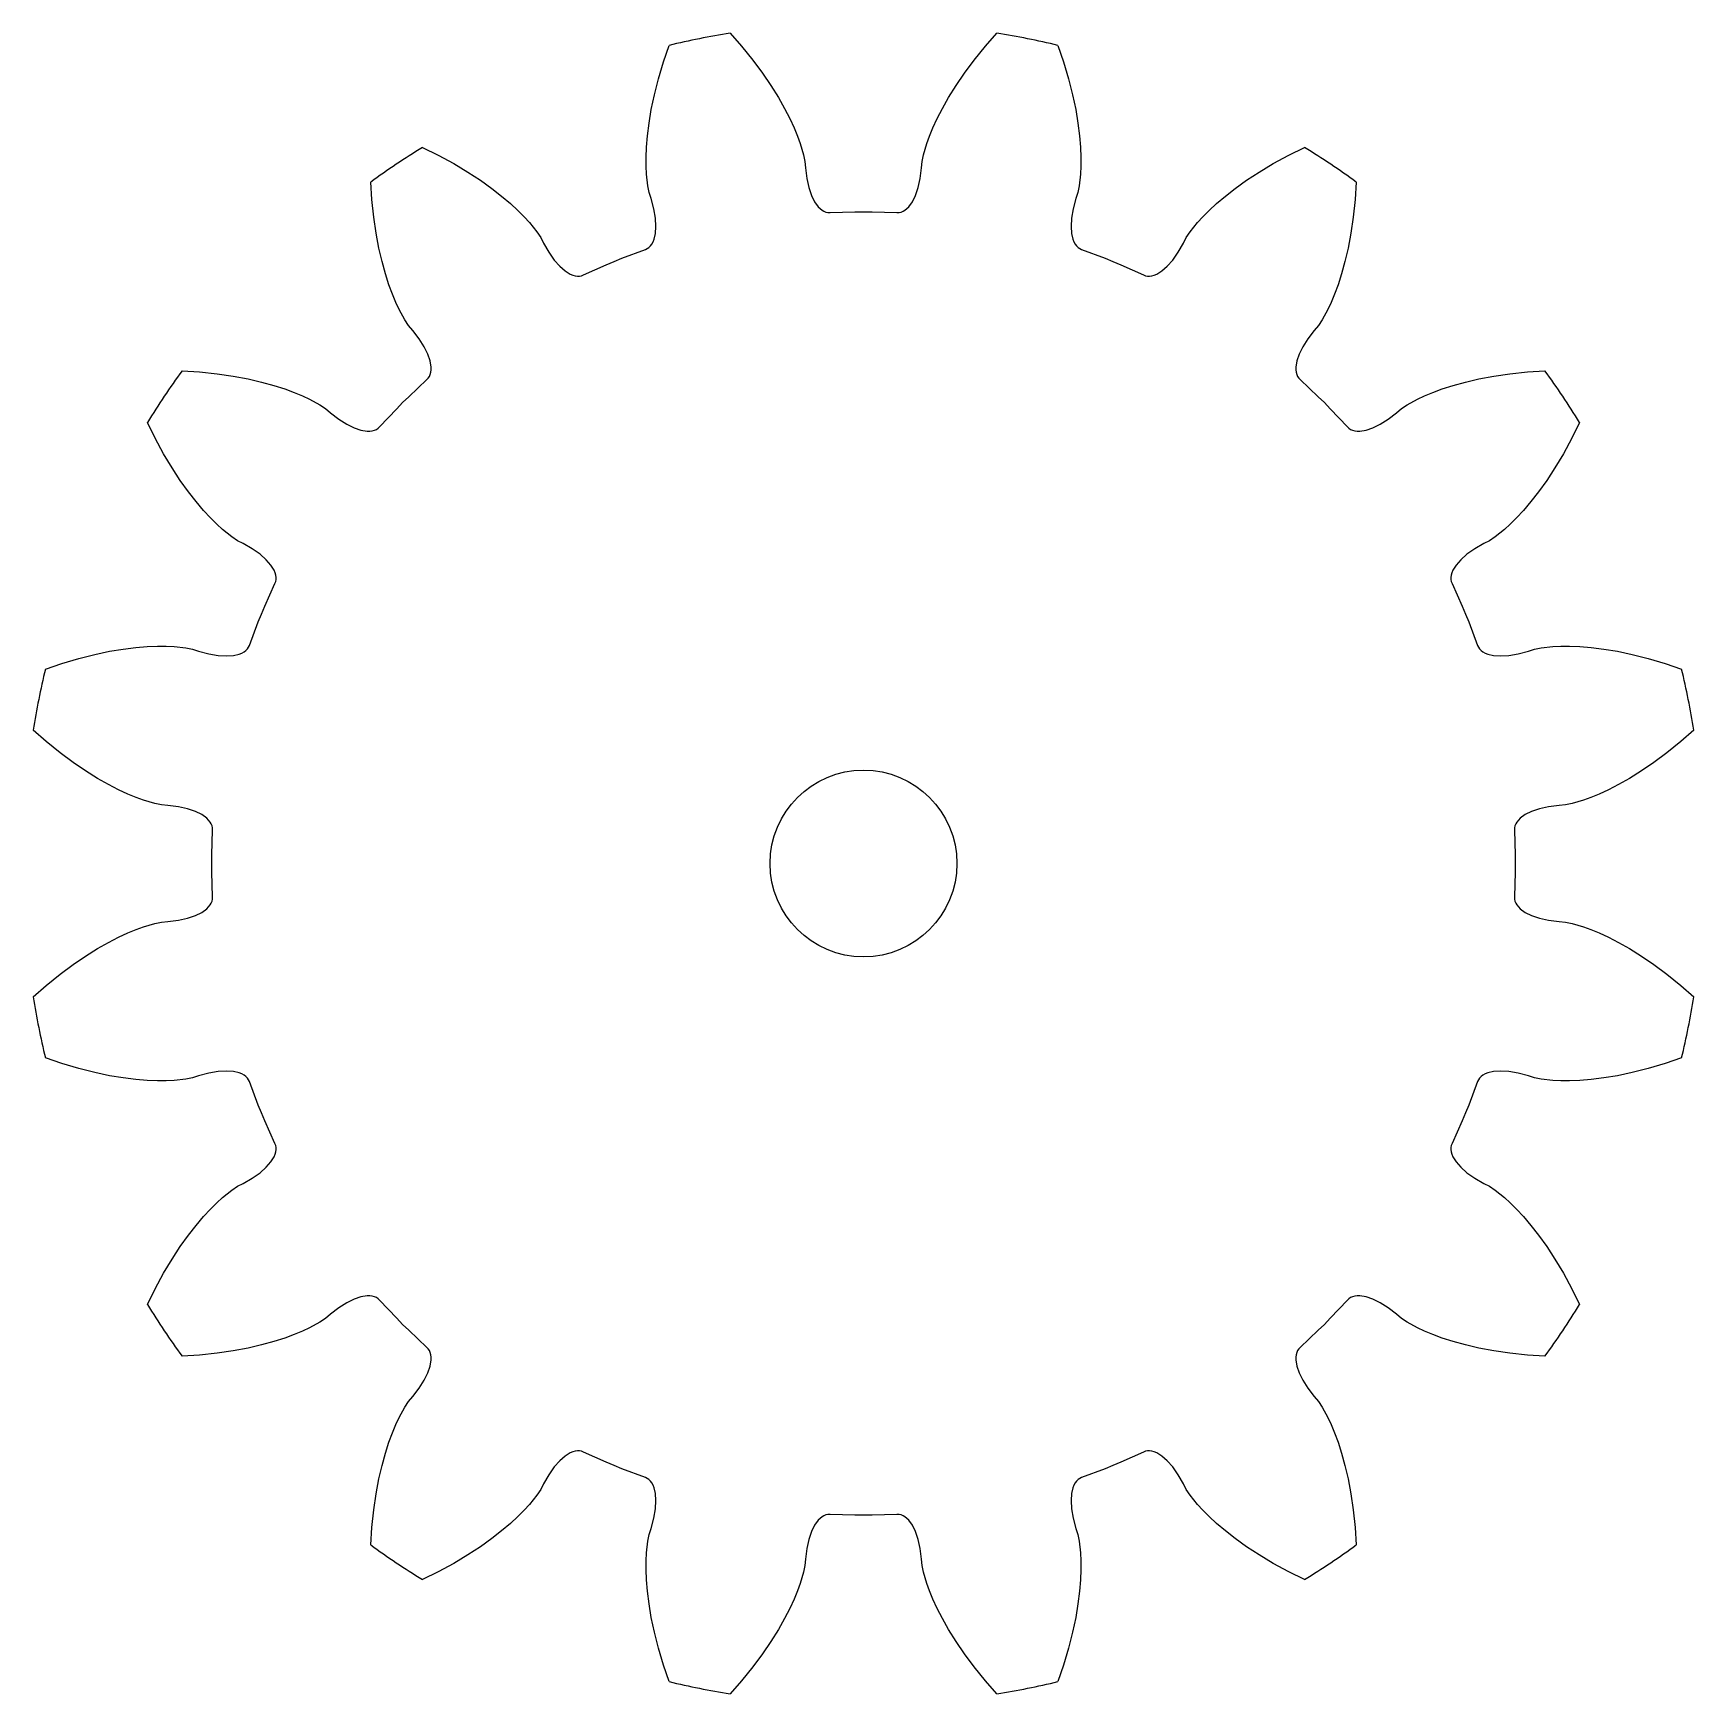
# Model space of a CAD drawing. Extents: x 14.2 to 49.8, y -17.8 to 17.8.
import ezdxf

# ---------------------------------------------------------------- set-up
doc = ezdxf.new("R2010")
doc.units = 0

msp = doc.modelspace()

# ---------------------------------------------------------------- linework, layer by layer
msp.add_circle((32, 0), 2)
msp.add_circle((32, 0), 2)
at = {"layer": 'layer0'}
for p, q in [((27.717, 17.158), (27.838, 17.512)), ((29.143, 17.772), (29.391, 17.491)), ((29.391, 17.491), (29.629, 17.198)), ((34.371, 17.198), (34.609, 17.491)), ((34.609, 17.491), (34.857, 17.772)), ((36.162, 17.512), (36.283, 17.158)), ((27.609, 16.796), (27.717, 17.158)), ((29.629, 17.198), (29.839, 16.916)), ((34.161, 16.916), (34.371, 17.198)), ((36.283, 17.158), (36.391, 16.796)), ((27.523, 16.456), (27.609, 16.796)), ((29.839, 16.916), (30.02, 16.65)), ((33.98, 16.65), (34.161, 16.916)), ((36.391, 16.796), (36.477, 16.456)), ((27.458, 16.14), (27.523, 16.456)), ((30.02, 16.65), (30.178, 16.396)), ((30.178, 16.396), (30.311, 16.16)), ((33.689, 16.16), (33.822, 16.396)), ((33.822, 16.396), (33.98, 16.65)), ((36.477, 16.456), (36.542, 16.14)), ((27.409, 15.846), (27.458, 16.14)), ((30.311, 16.16), (30.422, 15.943)), ((33.578, 15.943), (33.689, 16.16)), ((36.542, 16.14), (36.591, 15.846)), ((27.376, 15.576), (27.409, 15.846)), ((30.422, 15.943), (30.513, 15.744)), ((30.513, 15.744), (30.586, 15.567)), ((33.414, 15.567), (33.487, 15.744)), ((33.487, 15.744), (33.578, 15.943)), ((36.591, 15.846), (36.624, 15.576)), ((22.56, 15.326), (22.896, 15.161)), ((27.348, 15.115), (27.357, 15.333)), ((27.357, 15.333), (27.376, 15.576)), ((30.586, 15.567), (30.643, 15.41)), ((30.643, 15.41), (30.714, 15.168)), ((33.286, 15.168), (33.357, 15.41)), ((33.357, 15.41), (33.414, 15.567)), ((36.624, 15.576), (36.643, 15.333)), ((36.643, 15.333), (36.652, 15.115)), ((41.104, 15.161), (41.44, 15.326)), ((22.896, 15.161), (23.228, 14.981)), ((23.228, 14.981), (23.529, 14.801)), ((27.349, 14.923), (27.348, 15.115)), ((30.714, 15.168), (30.744, 15.025)), ((30.744, 15.025), (30.756, 14.888)), ((33.244, 14.888), (33.256, 15.025)), ((33.256, 15.025), (33.286, 15.168)), ((36.652, 15.115), (36.651, 14.923)), ((40.471, 14.801), (40.772, 14.981)), ((40.772, 14.981), (41.104, 15.161)), ((21.477, 14.212), (21.453, 14.587)), ((23.529, 14.801), (23.799, 14.625)), ((23.799, 14.625), (24.042, 14.451)), ((27.357, 14.756), (27.349, 14.923)), ((27.384, 14.505), (27.357, 14.756)), ((30.756, 14.888), (30.784, 14.663)), ((30.784, 14.663), (30.828, 14.467)), ((33.172, 14.467), (33.216, 14.663)), ((33.216, 14.663), (33.244, 14.888)), ((36.643, 14.756), (36.616, 14.505)), ((36.651, 14.923), (36.643, 14.756)), ((39.958, 14.451), (40.201, 14.625)), ((40.201, 14.625), (40.471, 14.801)), ((42.547, 14.587), (42.523, 14.212)), ((24.042, 14.451), (24.255, 14.284)), ((24.255, 14.284), (24.441, 14.126)), ((27.411, 14.362), (27.384, 14.505)), ((27.452, 14.231), (27.411, 14.362)), ((27.512, 14.012), (27.452, 14.231)), ((30.828, 14.467), (30.885, 14.3)), ((30.885, 14.3), (30.953, 14.164)), ((33.047, 14.164), (33.115, 14.3)), ((33.115, 14.3), (33.172, 14.467)), ((36.548, 14.231), (36.488, 14.012)), ((36.589, 14.362), (36.548, 14.231)), ((36.616, 14.505), (36.589, 14.362)), ((39.559, 14.126), (39.745, 14.284)), ((39.745, 14.284), (39.958, 14.451)), ((21.516, 13.837), (21.477, 14.212)), ((24.441, 14.126), (24.601, 13.977)), ((24.601, 13.977), (24.736, 13.841)), ((27.546, 13.814), (27.512, 14.012)), ((30.953, 14.164), (31.03, 14.059)), ((31.03, 14.059), (31.07, 14.018)), ((31.07, 14.018), (31.112, 13.985)), ((31.112, 13.985), (31.154, 13.96)), ((31.154, 13.96), (31.197, 13.942)), ((31.197, 13.942), (31.24, 13.933)), ((31.24, 13.933), (31.283, 13.932)), ((31.283, 13.932), (31.818, 13.949)), ((31.818, 13.949), (32, 13.95)), ((32, 13.95), (32.182, 13.949)), ((32.182, 13.949), (32.717, 13.932)), ((32.717, 13.932), (32.76, 13.933)), ((32.76, 13.933), (32.803, 13.942)), ((32.803, 13.942), (32.846, 13.96)), ((32.846, 13.96), (32.888, 13.985)), ((32.888, 13.985), (32.93, 14.018)), ((32.93, 14.018), (32.97, 14.059)), ((32.97, 14.059), (33.047, 14.164)), ((36.488, 14.012), (36.454, 13.814)), ((39.264, 13.841), (39.399, 13.977)), ((39.399, 13.977), (39.559, 14.126)), ((42.523, 14.212), (42.484, 13.837)), ((21.567, 13.49), (21.516, 13.837)), ((24.736, 13.841), (24.849, 13.718)), ((24.849, 13.718), (25.008, 13.521)), ((25.008, 13.521), (25.09, 13.401)), ((27.557, 13.638), (27.546, 13.814)), ((27.547, 13.487), (27.557, 13.638)), ((36.454, 13.814), (36.443, 13.638)), ((36.443, 13.638), (36.453, 13.487)), ((38.91, 13.401), (38.992, 13.521)), ((38.992, 13.521), (39.151, 13.718)), ((39.151, 13.718), (39.264, 13.841)), ((42.484, 13.837), (42.433, 13.49)), ((21.627, 13.173), (21.567, 13.49)), ((21.695, 12.883), (21.627, 13.173)), ((25.09, 13.401), (25.153, 13.279)), ((25.153, 13.279), (25.265, 13.082)), ((27.331, 13.145), (27.37, 13.163)), ((27.37, 13.163), (27.407, 13.188)), ((27.407, 13.188), (27.44, 13.221)), ((27.44, 13.221), (27.469, 13.26)), ((27.469, 13.26), (27.495, 13.307)), ((27.495, 13.307), (27.517, 13.36)), ((27.517, 13.36), (27.547, 13.487)), ((36.453, 13.487), (36.483, 13.36)), ((36.483, 13.36), (36.505, 13.307)), ((36.505, 13.307), (36.531, 13.26)), ((36.531, 13.26), (36.56, 13.221)), ((36.56, 13.221), (36.593, 13.188)), ((36.593, 13.188), (36.63, 13.163)), ((36.63, 13.163), (36.669, 13.145)), ((38.735, 13.082), (38.847, 13.279)), ((38.847, 13.279), (38.91, 13.401)), ((42.373, 13.173), (42.305, 12.883)), ((42.433, 13.49), (42.373, 13.173)), ((21.767, 12.621), (21.695, 12.883)), ((25.265, 13.082), (25.381, 12.917)), ((25.381, 12.917), (25.498, 12.785)), ((26.006, 12.597), (26.494, 12.817)), ((26.494, 12.817), (26.662, 12.888)), ((26.662, 12.888), (26.83, 12.957)), ((26.83, 12.957), (27.331, 13.145)), ((36.669, 13.145), (37.17, 12.957)), ((37.17, 12.957), (37.338, 12.888)), ((37.338, 12.888), (37.506, 12.817)), ((37.506, 12.817), (37.994, 12.597)), ((38.502, 12.785), (38.619, 12.917)), ((38.619, 12.917), (38.735, 13.082)), ((42.305, 12.883), (42.233, 12.621)), ((21.842, 12.389), (21.767, 12.621)), ((25.498, 12.785), (25.613, 12.685)), ((25.613, 12.685), (25.723, 12.617)), ((25.723, 12.617), (25.776, 12.595)), ((25.776, 12.595), (25.827, 12.58)), ((25.827, 12.58), (25.876, 12.573)), ((25.876, 12.573), (25.922, 12.574)), ((25.922, 12.574), (25.966, 12.582)), ((25.966, 12.582), (26.006, 12.597)), ((37.994, 12.597), (38.034, 12.582)), ((38.034, 12.582), (38.078, 12.574)), ((38.078, 12.574), (38.124, 12.573)), ((38.124, 12.573), (38.173, 12.58)), ((38.173, 12.58), (38.224, 12.595)), ((38.224, 12.595), (38.277, 12.617)), ((38.277, 12.617), (38.387, 12.685)), ((38.387, 12.685), (38.502, 12.785)), ((42.233, 12.621), (42.158, 12.389)), ((21.918, 12.184), (21.842, 12.389)), ((21.992, 12.008), (21.918, 12.184)), ((42.082, 12.184), (42.008, 12.008)), ((42.158, 12.389), (42.082, 12.184)), ((22.063, 11.856), (21.992, 12.008)), ((22.184, 11.634), (22.063, 11.856)), ((41.937, 11.856), (41.816, 11.634)), ((42.008, 12.008), (41.937, 11.856)), ((22.264, 11.513), (22.184, 11.634)), ((22.352, 11.407), (22.264, 11.513)), ((22.491, 11.228), (22.352, 11.407)), ((41.648, 11.407), (41.509, 11.228)), ((41.736, 11.513), (41.648, 11.407)), ((41.816, 11.634), (41.736, 11.513)), ((22.599, 11.058), (22.491, 11.228)), ((22.676, 10.9), (22.599, 11.058)), ((41.401, 11.058), (41.324, 10.9)), ((41.509, 11.228), (41.401, 11.058)), ((22.725, 10.756), (22.676, 10.9)), ((22.745, 10.627), (22.725, 10.756)), ((41.275, 10.756), (41.255, 10.627)), ((41.324, 10.9), (41.275, 10.756)), ((17.413, 10.547), (17.788, 10.523)), ((17.788, 10.523), (18.163, 10.484)), ((18.163, 10.484), (18.51, 10.433)), ((18.51, 10.433), (18.827, 10.373)), ((18.827, 10.373), (19.117, 10.305)), ((22.266, 9.992), (22.656, 10.358)), ((22.656, 10.358), (22.685, 10.39)), ((22.685, 10.39), (22.709, 10.427)), ((22.709, 10.427), (22.727, 10.469)), ((22.727, 10.469), (22.739, 10.517)), ((22.739, 10.517), (22.745, 10.57)), ((22.745, 10.57), (22.745, 10.627)), ((41.255, 10.627), (41.255, 10.57)), ((41.255, 10.57), (41.261, 10.517)), ((41.261, 10.517), (41.273, 10.469)), ((41.273, 10.469), (41.291, 10.427)), ((41.291, 10.427), (41.315, 10.39)), ((41.315, 10.39), (41.344, 10.358)), ((41.344, 10.358), (41.734, 9.992)), ((44.883, 10.305), (45.173, 10.373)), ((45.173, 10.373), (45.49, 10.433)), ((45.49, 10.433), (45.837, 10.484)), ((45.837, 10.484), (46.212, 10.523)), ((46.212, 10.523), (46.587, 10.547)), ((19.117, 10.305), (19.379, 10.233)), ((19.379, 10.233), (19.611, 10.158)), ((19.611, 10.158), (19.816, 10.082)), ((19.816, 10.082), (19.992, 10.008)), ((19.992, 10.008), (20.144, 9.937)), ((22.136, 9.864), (22.266, 9.992)), ((41.734, 9.992), (41.864, 9.864)), ((43.856, 9.937), (44.008, 10.008)), ((44.008, 10.008), (44.184, 10.082)), ((44.184, 10.082), (44.389, 10.158)), ((44.389, 10.158), (44.621, 10.233)), ((44.621, 10.233), (44.883, 10.305)), ((20.144, 9.937), (20.366, 9.816)), ((20.366, 9.816), (20.487, 9.736)), ((20.487, 9.736), (20.593, 9.648)), ((20.593, 9.648), (20.772, 9.509)), ((21.642, 9.344), (22.008, 9.734)), ((22.008, 9.734), (22.136, 9.864)), ((41.864, 9.864), (41.992, 9.734)), ((41.992, 9.734), (42.358, 9.344)), ((43.228, 9.509), (43.407, 9.648)), ((43.407, 9.648), (43.513, 9.736)), ((43.513, 9.736), (43.634, 9.816)), ((43.634, 9.816), (43.856, 9.937)), ((16.839, 9.104), (16.674, 9.44)), ((20.772, 9.509), (20.942, 9.401)), ((20.942, 9.401), (21.1, 9.324)), ((21.1, 9.324), (21.244, 9.275)), ((21.244, 9.275), (21.373, 9.255)), ((21.373, 9.255), (21.43, 9.255)), ((21.43, 9.255), (21.483, 9.261)), ((21.483, 9.261), (21.531, 9.273)), ((21.531, 9.273), (21.573, 9.291)), ((21.573, 9.291), (21.61, 9.315)), ((21.61, 9.315), (21.642, 9.344)), ((42.358, 9.344), (42.39, 9.315)), ((42.39, 9.315), (42.427, 9.291)), ((42.427, 9.291), (42.469, 9.273)), ((42.469, 9.273), (42.517, 9.261)), ((42.517, 9.261), (42.57, 9.255)), ((42.57, 9.255), (42.627, 9.255)), ((42.627, 9.255), (42.756, 9.275)), ((42.756, 9.275), (42.9, 9.324)), ((42.9, 9.324), (43.058, 9.401)), ((43.058, 9.401), (43.228, 9.509)), ((47.326, 9.44), (47.161, 9.104)), ((17.019, 8.772), (16.839, 9.104)), ((47.161, 9.104), (46.981, 8.772)), ((17.199, 8.471), (17.019, 8.772)), ((46.981, 8.772), (46.801, 8.471)), ((17.375, 8.201), (17.199, 8.471)), ((17.549, 7.958), (17.375, 8.201)), ((46.625, 8.201), (46.451, 7.958)), ((46.801, 8.471), (46.625, 8.201)), ((17.716, 7.745), (17.549, 7.958)), ((46.451, 7.958), (46.284, 7.745)), ((17.874, 7.559), (17.716, 7.745)), ((18.023, 7.399), (17.874, 7.559)), ((46.126, 7.559), (45.977, 7.399)), ((46.284, 7.745), (46.126, 7.559)), ((18.159, 7.264), (18.023, 7.399)), ((18.282, 7.151), (18.159, 7.264)), ((18.479, 6.992), (18.282, 7.151)), ((45.718, 7.151), (45.521, 6.992)), ((45.841, 7.264), (45.718, 7.151)), ((45.977, 7.399), (45.841, 7.264)), ((18.599, 6.91), (18.479, 6.992)), ((18.721, 6.847), (18.599, 6.91)), ((18.918, 6.735), (18.721, 6.847)), ((45.279, 6.847), (45.082, 6.735)), ((45.401, 6.91), (45.279, 6.847)), ((45.521, 6.992), (45.401, 6.91)), ((19.083, 6.619), (18.918, 6.735)), ((19.215, 6.502), (19.083, 6.619)), ((19.315, 6.387), (19.215, 6.502)), ((44.785, 6.502), (44.685, 6.387)), ((44.917, 6.619), (44.785, 6.502)), ((45.082, 6.735), (44.917, 6.619)), ((19.383, 6.277), (19.315, 6.387)), ((19.405, 6.224), (19.383, 6.277)), ((19.42, 6.173), (19.405, 6.224)), ((19.418, 6.034), (19.426, 6.078)), ((19.427, 6.124), (19.42, 6.173)), ((19.426, 6.078), (19.427, 6.124)), ((44.58, 6.173), (44.573, 6.124)), ((44.573, 6.124), (44.574, 6.078)), ((44.574, 6.078), (44.582, 6.034)), ((44.595, 6.224), (44.58, 6.173)), ((44.617, 6.277), (44.595, 6.224)), ((44.685, 6.387), (44.617, 6.277)), ((19.183, 5.506), (19.403, 5.994)), ((19.403, 5.994), (19.418, 6.034)), ((44.582, 6.034), (44.597, 5.994)), ((44.597, 5.994), (44.817, 5.506)), ((19.043, 5.17), (19.112, 5.338)), ((19.112, 5.338), (19.183, 5.506)), ((44.817, 5.506), (44.888, 5.338)), ((44.888, 5.338), (44.957, 5.17)), ((18.855, 4.669), (19.043, 5.17)), ((44.957, 5.17), (45.145, 4.669)), ((16.154, 4.591), (16.424, 4.624)), ((16.424, 4.624), (16.667, 4.643)), ((16.667, 4.643), (16.885, 4.652)), ((16.885, 4.652), (17.077, 4.651)), ((17.077, 4.651), (17.244, 4.643)), ((17.244, 4.643), (17.495, 4.616)), ((18.812, 4.593), (18.837, 4.63)), ((18.837, 4.63), (18.855, 4.669)), ((45.145, 4.669), (45.163, 4.63)), ((45.163, 4.63), (45.188, 4.593)), ((46.505, 4.616), (46.756, 4.643)), ((46.756, 4.643), (46.923, 4.651)), ((46.923, 4.651), (47.115, 4.652)), ((47.115, 4.652), (47.333, 4.643)), ((47.333, 4.643), (47.576, 4.624)), ((47.576, 4.624), (47.846, 4.591)), ((14.488, 4.162), (14.842, 4.283)), ((14.842, 4.283), (15.204, 4.391)), ((15.204, 4.391), (15.544, 4.477)), ((15.544, 4.477), (15.86, 4.542)), ((15.86, 4.542), (16.154, 4.591)), ((17.495, 4.616), (17.638, 4.589)), ((17.638, 4.589), (17.769, 4.548)), ((17.769, 4.548), (17.988, 4.488)), ((17.988, 4.488), (18.186, 4.454)), ((18.186, 4.454), (18.362, 4.443)), ((18.362, 4.443), (18.513, 4.453)), ((18.513, 4.453), (18.64, 4.483)), ((18.64, 4.483), (18.693, 4.505)), ((18.693, 4.505), (18.74, 4.531)), ((18.74, 4.531), (18.779, 4.56)), ((18.779, 4.56), (18.812, 4.593)), ((45.188, 4.593), (45.221, 4.56)), ((45.221, 4.56), (45.26, 4.531)), ((45.26, 4.531), (45.307, 4.505)), ((45.307, 4.505), (45.36, 4.483)), ((45.36, 4.483), (45.487, 4.453)), ((45.487, 4.453), (45.638, 4.443)), ((45.638, 4.443), (45.814, 4.454)), ((45.814, 4.454), (46.012, 4.488)), ((46.012, 4.488), (46.231, 4.548)), ((46.231, 4.548), (46.362, 4.589)), ((46.362, 4.589), (46.505, 4.616)), ((47.846, 4.591), (48.14, 4.542)), ((48.14, 4.542), (48.456, 4.477)), ((48.456, 4.477), (48.796, 4.391)), ((48.796, 4.391), (49.158, 4.283)), ((49.158, 4.283), (49.512, 4.162)), ((14.509, 2.609), (14.228, 2.857)), ((49.772, 2.857), (49.491, 2.609)), ((14.802, 2.371), (14.509, 2.609)), ((49.491, 2.609), (49.198, 2.371)), ((15.084, 2.161), (14.802, 2.371)), ((15.35, 1.98), (15.084, 2.161)), ((48.916, 2.161), (48.65, 1.98)), ((49.198, 2.371), (48.916, 2.161)), ((15.604, 1.822), (15.35, 1.98)), ((15.84, 1.689), (15.604, 1.822)), ((48.396, 1.822), (48.16, 1.689)), ((48.65, 1.98), (48.396, 1.822)), ((16.057, 1.578), (15.84, 1.689)), ((16.256, 1.487), (16.057, 1.578)), ((16.433, 1.414), (16.256, 1.487)), ((47.744, 1.487), (47.567, 1.414)), ((47.943, 1.578), (47.744, 1.487)), ((48.16, 1.689), (47.943, 1.578)), ((16.59, 1.357), (16.433, 1.414)), ((16.832, 1.286), (16.59, 1.357)), ((16.975, 1.256), (16.832, 1.286)), ((17.112, 1.244), (16.975, 1.256)), ((17.337, 1.216), (17.112, 1.244)), ((17.533, 1.172), (17.337, 1.216)), ((17.7, 1.115), (17.533, 1.172)), ((17.836, 1.047), (17.7, 1.115)), ((46.3, 1.115), (46.164, 1.047)), ((46.467, 1.172), (46.3, 1.115)), ((46.663, 1.216), (46.467, 1.172)), ((46.888, 1.244), (46.663, 1.216)), ((47.025, 1.256), (46.888, 1.244)), ((47.168, 1.286), (47.025, 1.256)), ((47.41, 1.357), (47.168, 1.286)), ((47.567, 1.414), (47.41, 1.357)), ((17.941, 0.97), (17.836, 1.047)), ((17.982, 0.93), (17.941, 0.97)), ((18.015, 0.888), (17.982, 0.93)), ((18.04, 0.846), (18.015, 0.888)), ((18.058, 0.803), (18.04, 0.846)), ((18.051, 0.182), (18.068, 0.717)), ((18.067, 0.76), (18.058, 0.803)), ((18.068, 0.717), (18.067, 0.76)), ((45.933, 0.76), (45.932, 0.717)), ((45.932, 0.717), (45.949, 0.182)), ((45.942, 0.803), (45.933, 0.76)), ((45.96, 0.846), (45.942, 0.803)), ((45.985, 0.888), (45.96, 0.846)), ((46.018, 0.93), (45.985, 0.888)), ((46.059, 0.97), (46.018, 0.93)), ((46.164, 1.047), (46.059, 0.97)), ((18.05, 0), (18.051, 0.182)), ((18.051, -0.182), (18.05, 0)), ((45.949, 0.182), (45.95, 0)), ((45.95, 0), (45.949, -0.182)), ((18.068, -0.717), (18.051, -0.182)), ((45.949, -0.182), (45.932, -0.717)), ((17.7, -1.115), (17.836, -1.047)), ((17.836, -1.047), (17.941, -0.97)), ((17.941, -0.97), (17.982, -0.93)), ((17.982, -0.93), (18.015, -0.888)), ((18.015, -0.888), (18.04, -0.846)), ((18.04, -0.846), (18.058, -0.803)), ((18.058, -0.803), (18.067, -0.76)), ((18.067, -0.76), (18.068, -0.717)), ((45.932, -0.717), (45.933, -0.76)), ((45.933, -0.76), (45.942, -0.803)), ((45.942, -0.803), (45.96, -0.846)), ((45.96, -0.846), (45.985, -0.888)), ((45.985, -0.888), (46.018, -0.93)), ((46.018, -0.93), (46.059, -0.97)), ((46.059, -0.97), (46.164, -1.047)), ((46.164, -1.047), (46.3, -1.115)), ((16.256, -1.487), (16.433, -1.414)), ((16.433, -1.414), (16.59, -1.357)), ((16.59, -1.357), (16.832, -1.286)), ((16.832, -1.286), (16.975, -1.256)), ((16.975, -1.256), (17.112, -1.244)), ((17.112, -1.244), (17.337, -1.216)), ((17.337, -1.216), (17.533, -1.172)), ((17.533, -1.172), (17.7, -1.115)), ((46.3, -1.115), (46.467, -1.172)), ((46.467, -1.172), (46.663, -1.216)), ((46.663, -1.216), (46.888, -1.244)), ((46.888, -1.244), (47.025, -1.256)), ((47.025, -1.256), (47.168, -1.286)), ((47.168, -1.286), (47.41, -1.357)), ((47.41, -1.357), (47.567, -1.414)), ((47.567, -1.414), (47.744, -1.487)), ((15.604, -1.822), (15.84, -1.689)), ((15.84, -1.689), (16.057, -1.578)), ((16.057, -1.578), (16.256, -1.487)), ((47.744, -1.487), (47.943, -1.578)), ((47.943, -1.578), (48.16, -1.689)), ((48.16, -1.689), (48.396, -1.822)), ((15.084, -2.161), (15.35, -1.98)), ((15.35, -1.98), (15.604, -1.822)), ((48.396, -1.822), (48.65, -1.98)), ((48.65, -1.98), (48.916, -2.161)), ((14.509, -2.609), (14.802, -2.371)), ((14.802, -2.371), (15.084, -2.161)), ((48.916, -2.161), (49.198, -2.371)), ((49.198, -2.371), (49.491, -2.609)), ((14.228, -2.857), (14.509, -2.609)), ((49.491, -2.609), (49.772, -2.857)), ((14.842, -4.283), (14.488, -4.162)), ((49.512, -4.162), (49.158, -4.283)), ((15.204, -4.391), (14.842, -4.283)), ((15.544, -4.477), (15.204, -4.391)), ((15.86, -4.542), (15.544, -4.477)), ((16.154, -4.591), (15.86, -4.542)), ((16.424, -4.624), (16.154, -4.591)), ((17.495, -4.616), (17.244, -4.643)), ((17.638, -4.589), (17.495, -4.616)), ((17.769, -4.548), (17.638, -4.589)), ((17.988, -4.488), (17.769, -4.548)), ((18.186, -4.454), (17.988, -4.488)), ((18.362, -4.443), (18.186, -4.454)), ((18.513, -4.453), (18.362, -4.443)), ((18.64, -4.483), (18.513, -4.453)), ((18.693, -4.505), (18.64, -4.483)), ((18.74, -4.531), (18.693, -4.505)), ((18.779, -4.56), (18.74, -4.531)), ((18.812, -4.593), (18.779, -4.56)), ((18.837, -4.63), (18.812, -4.593)), ((45.188, -4.593), (45.163, -4.63)), ((45.221, -4.56), (45.188, -4.593)), ((45.26, -4.531), (45.221, -4.56)), ((45.307, -4.505), (45.26, -4.531)), ((45.36, -4.483), (45.307, -4.505)), ((45.487, -4.453), (45.36, -4.483)), ((45.638, -4.443), (45.487, -4.453)), ((45.814, -4.454), (45.638, -4.443)), ((46.012, -4.488), (45.814, -4.454)), ((46.231, -4.548), (46.012, -4.488)), ((46.362, -4.589), (46.231, -4.548)), ((46.505, -4.616), (46.362, -4.589)), ((46.756, -4.643), (46.505, -4.616)), ((47.846, -4.591), (47.576, -4.624)), ((48.14, -4.542), (47.846, -4.591)), ((48.456, -4.477), (48.14, -4.542)), ((48.796, -4.391), (48.456, -4.477)), ((49.158, -4.283), (48.796, -4.391)), ((16.667, -4.643), (16.424, -4.624)), ((16.885, -4.652), (16.667, -4.643)), ((17.077, -4.651), (16.885, -4.652)), ((17.244, -4.643), (17.077, -4.651)), ((18.855, -4.669), (18.837, -4.63)), ((19.043, -5.17), (18.855, -4.669)), ((45.145, -4.669), (44.957, -5.17)), ((45.163, -4.63), (45.145, -4.669)), ((46.923, -4.651), (46.756, -4.643)), ((47.115, -4.652), (46.923, -4.651)), ((47.333, -4.643), (47.115, -4.652)), ((47.576, -4.624), (47.333, -4.643)), ((19.112, -5.338), (19.043, -5.17)), ((44.957, -5.17), (44.888, -5.338)), ((19.183, -5.506), (19.112, -5.338)), ((19.403, -5.994), (19.183, -5.506)), ((44.817, -5.506), (44.597, -5.994)), ((44.888, -5.338), (44.817, -5.506)), ((19.418, -6.034), (19.403, -5.994)), ((19.426, -6.078), (19.418, -6.034)), ((44.582, -6.034), (44.574, -6.078)), ((44.597, -5.994), (44.582, -6.034)), ((19.215, -6.502), (19.315, -6.387)), ((19.315, -6.387), (19.383, -6.277)), ((19.383, -6.277), (19.405, -6.224)), ((19.405, -6.224), (19.42, -6.173)), ((19.42, -6.173), (19.427, -6.124)), ((19.427, -6.124), (19.426, -6.078)), ((44.574, -6.078), (44.573, -6.124)), ((44.573, -6.124), (44.58, -6.173)), ((44.58, -6.173), (44.595, -6.224)), ((44.595, -6.224), (44.617, -6.277)), ((44.617, -6.277), (44.685, -6.387)), ((44.685, -6.387), (44.785, -6.502)), ((18.721, -6.847), (18.918, -6.735)), ((18.918, -6.735), (19.083, -6.619)), ((19.083, -6.619), (19.215, -6.502)), ((44.785, -6.502), (44.917, -6.619)), ((44.917, -6.619), (45.082, -6.735)), ((45.082, -6.735), (45.279, -6.847)), ((18.282, -7.151), (18.479, -6.992)), ((18.479, -6.992), (18.599, -6.91)), ((18.599, -6.91), (18.721, -6.847)), ((45.279, -6.847), (45.401, -6.91)), ((45.401, -6.91), (45.521, -6.992)), ((45.521, -6.992), (45.718, -7.151)), ((17.874, -7.559), (18.023, -7.399)), ((18.023, -7.399), (18.159, -7.264)), ((18.159, -7.264), (18.282, -7.151)), ((45.718, -7.151), (45.841, -7.264)), ((45.841, -7.264), (45.977, -7.399)), ((45.977, -7.399), (46.126, -7.559)), ((17.549, -7.958), (17.716, -7.745)), ((17.716, -7.745), (17.874, -7.559)), ((46.126, -7.559), (46.284, -7.745)), ((46.284, -7.745), (46.451, -7.958)), ((17.375, -8.201), (17.549, -7.958)), ((46.451, -7.958), (46.625, -8.201)), ((17.019, -8.772), (17.199, -8.471)), ((17.199, -8.471), (17.375, -8.201)), ((46.625, -8.201), (46.801, -8.471)), ((46.801, -8.471), (46.981, -8.772)), ((16.839, -9.104), (17.019, -8.772)), ((46.981, -8.772), (47.161, -9.104)), ((16.674, -9.44), (16.839, -9.104)), ((47.161, -9.104), (47.326, -9.44)), ((20.772, -9.509), (20.593, -9.648)), ((20.942, -9.401), (20.772, -9.509)), ((21.1, -9.324), (20.942, -9.401)), ((21.244, -9.275), (21.1, -9.324)), ((21.373, -9.255), (21.244, -9.275)), ((21.43, -9.255), (21.373, -9.255)), ((21.483, -9.261), (21.43, -9.255)), ((21.531, -9.273), (21.483, -9.261)), ((21.573, -9.291), (21.531, -9.273)), ((21.61, -9.315), (21.573, -9.291)), ((21.642, -9.344), (21.61, -9.315)), ((22.008, -9.734), (21.642, -9.344)), ((42.358, -9.344), (41.992, -9.734)), ((42.39, -9.315), (42.358, -9.344)), ((42.427, -9.291), (42.39, -9.315)), ((42.469, -9.273), (42.427, -9.291)), ((42.517, -9.261), (42.469, -9.273)), ((42.57, -9.255), (42.517, -9.261)), ((42.627, -9.255), (42.57, -9.255)), ((42.756, -9.275), (42.627, -9.255)), ((42.9, -9.324), (42.756, -9.275)), ((43.058, -9.401), (42.9, -9.324)), ((43.228, -9.509), (43.058, -9.401)), ((43.407, -9.648), (43.228, -9.509)), ((20.144, -9.937), (19.992, -10.008)), ((20.366, -9.816), (20.144, -9.937)), ((20.487, -9.736), (20.366, -9.816)), ((20.593, -9.648), (20.487, -9.736)), ((22.136, -9.864), (22.008, -9.734)), ((22.266, -9.992), (22.136, -9.864)), ((41.864, -9.864), (41.734, -9.992)), ((41.992, -9.734), (41.864, -9.864)), ((43.513, -9.736), (43.407, -9.648)), ((43.634, -9.816), (43.513, -9.736)), ((43.856, -9.937), (43.634, -9.816)), ((44.008, -10.008), (43.856, -9.937)), ((19.117, -10.305), (18.827, -10.373)), ((19.379, -10.233), (19.117, -10.305)), ((19.611, -10.158), (19.379, -10.233)), ((19.816, -10.082), (19.611, -10.158)), ((19.992, -10.008), (19.816, -10.082)), ((22.656, -10.358), (22.266, -9.992)), ((41.734, -9.992), (41.344, -10.358)), ((44.184, -10.082), (44.008, -10.008)), ((44.389, -10.158), (44.184, -10.082)), ((44.621, -10.233), (44.389, -10.158)), ((44.883, -10.305), (44.621, -10.233)), ((45.173, -10.373), (44.883, -10.305)), ((17.788, -10.523), (17.413, -10.547)), ((18.163, -10.484), (17.788, -10.523)), ((18.51, -10.433), (18.163, -10.484)), ((18.827, -10.373), (18.51, -10.433)), ((22.685, -10.39), (22.656, -10.358)), ((22.709, -10.427), (22.685, -10.39)), ((22.727, -10.469), (22.709, -10.427)), ((22.725, -10.756), (22.745, -10.627)), ((22.739, -10.517), (22.727, -10.469)), ((22.745, -10.57), (22.739, -10.517)), ((22.745, -10.627), (22.745, -10.57)), ((41.261, -10.517), (41.255, -10.57)), ((41.255, -10.57), (41.255, -10.627)), ((41.255, -10.627), (41.275, -10.756)), ((41.273, -10.469), (41.261, -10.517)), ((41.291, -10.427), (41.273, -10.469)), ((41.315, -10.39), (41.291, -10.427)), ((41.344, -10.358), (41.315, -10.39)), ((45.49, -10.433), (45.173, -10.373)), ((45.837, -10.484), (45.49, -10.433)), ((46.212, -10.523), (45.837, -10.484)), ((46.587, -10.547), (46.212, -10.523)), ((22.599, -11.058), (22.676, -10.9)), ((22.676, -10.9), (22.725, -10.756)), ((41.275, -10.756), (41.324, -10.9)), ((41.324, -10.9), (41.401, -11.058)), ((22.352, -11.407), (22.491, -11.228)), ((22.491, -11.228), (22.599, -11.058)), ((41.401, -11.058), (41.509, -11.228)), ((41.509, -11.228), (41.648, -11.407)), ((22.063, -11.856), (22.184, -11.634)), ((22.184, -11.634), (22.264, -11.513)), ((22.264, -11.513), (22.352, -11.407)), ((41.648, -11.407), (41.736, -11.513)), ((41.736, -11.513), (41.816, -11.634)), ((41.816, -11.634), (41.937, -11.856)), ((21.918, -12.184), (21.992, -12.008)), ((21.992, -12.008), (22.063, -11.856)), ((41.937, -11.856), (42.008, -12.008)), ((42.008, -12.008), (42.082, -12.184)), ((21.767, -12.621), (21.842, -12.389)), ((21.842, -12.389), (21.918, -12.184)), ((42.082, -12.184), (42.158, -12.389)), ((42.158, -12.389), (42.233, -12.621)), ((21.695, -12.883), (21.767, -12.621)), ((25.498, -12.785), (25.381, -12.917)), ((25.613, -12.685), (25.498, -12.785)), ((25.723, -12.617), (25.613, -12.685)), ((25.776, -12.595), (25.723, -12.617)), ((25.827, -12.58), (25.776, -12.595)), ((25.876, -12.573), (25.827, -12.58)), ((25.922, -12.574), (25.876, -12.573)), ((25.966, -12.582), (25.922, -12.574)), ((26.006, -12.597), (25.966, -12.582)), ((26.494, -12.817), (26.006, -12.597)), ((37.994, -12.597), (37.506, -12.817)), ((38.034, -12.582), (37.994, -12.597)), ((38.078, -12.574), (38.034, -12.582)), ((38.124, -12.573), (38.078, -12.574)), ((38.173, -12.58), (38.124, -12.573)), ((38.224, -12.595), (38.173, -12.58)), ((38.277, -12.617), (38.224, -12.595)), ((38.387, -12.685), (38.277, -12.617)), ((38.502, -12.785), (38.387, -12.685)), ((38.619, -12.917), (38.502, -12.785)), ((42.233, -12.621), (42.305, -12.883)), ((21.627, -13.173), (21.695, -12.883)), ((25.265, -13.082), (25.153, -13.279)), ((25.381, -12.917), (25.265, -13.082)), ((26.662, -12.888), (26.494, -12.817)), ((26.83, -12.957), (26.662, -12.888)), ((27.331, -13.145), (26.83, -12.957)), ((27.37, -13.163), (27.331, -13.145)), ((36.669, -13.145), (36.63, -13.163)), ((37.17, -12.957), (36.669, -13.145)), ((37.338, -12.888), (37.17, -12.957)), ((37.506, -12.817), (37.338, -12.888)), ((38.735, -13.082), (38.619, -12.917)), ((38.847, -13.279), (38.735, -13.082)), ((42.305, -12.883), (42.373, -13.173)), ((21.516, -13.837), (21.567, -13.49)), ((21.567, -13.49), (21.627, -13.173)), ((25.09, -13.401), (25.008, -13.521)), ((25.153, -13.279), (25.09, -13.401)), ((27.407, -13.188), (27.37, -13.163)), ((27.44, -13.221), (27.407, -13.188)), ((27.469, -13.26), (27.44, -13.221)), ((27.495, -13.307), (27.469, -13.26)), ((27.517, -13.36), (27.495, -13.307)), ((27.547, -13.487), (27.517, -13.36)), ((27.557, -13.638), (27.547, -13.487)), ((36.453, -13.487), (36.443, -13.638)), ((36.483, -13.36), (36.453, -13.487)), ((36.505, -13.307), (36.483, -13.36)), ((36.531, -13.26), (36.505, -13.307)), ((36.56, -13.221), (36.531, -13.26)), ((36.593, -13.188), (36.56, -13.221)), ((36.63, -13.163), (36.593, -13.188)), ((38.91, -13.401), (38.847, -13.279)), ((38.992, -13.521), (38.91, -13.401)), ((42.373, -13.173), (42.433, -13.49)), ((42.433, -13.49), (42.484, -13.837)), ((21.477, -14.212), (21.516, -13.837)), ((24.736, -13.841), (24.601, -13.977)), ((24.849, -13.718), (24.736, -13.841)), ((25.008, -13.521), (24.849, -13.718)), ((27.512, -14.012), (27.546, -13.814)), ((27.546, -13.814), (27.557, -13.638)), ((36.443, -13.638), (36.454, -13.814)), ((36.454, -13.814), (36.488, -14.012)), ((39.151, -13.718), (38.992, -13.521)), ((39.264, -13.841), (39.151, -13.718)), ((39.399, -13.977), (39.264, -13.841)), ((42.484, -13.837), (42.523, -14.212)), ((21.453, -14.587), (21.477, -14.212)), ((24.441, -14.126), (24.255, -14.284)), ((24.601, -13.977), (24.441, -14.126)), ((27.452, -14.231), (27.512, -14.012)), ((30.953, -14.164), (30.885, -14.3)), ((31.03, -14.059), (30.953, -14.164)), ((31.07, -14.018), (31.03, -14.059)), ((31.112, -13.985), (31.07, -14.018)), ((31.154, -13.96), (31.112, -13.985)), ((31.197, -13.942), (31.154, -13.96)), ((31.24, -13.933), (31.197, -13.942)), ((31.283, -13.932), (31.24, -13.933)), ((31.818, -13.949), (31.283, -13.932)), ((32, -13.95), (31.818, -13.949)), ((32.182, -13.949), (32, -13.95)), ((32.717, -13.932), (32.182, -13.949)), ((32.76, -13.933), (32.717, -13.932)), ((32.803, -13.942), (32.76, -13.933)), ((32.846, -13.96), (32.803, -13.942)), ((32.888, -13.985), (32.846, -13.96)), ((32.93, -14.018), (32.888, -13.985)), ((32.97, -14.059), (32.93, -14.018)), ((33.047, -14.164), (32.97, -14.059)), ((33.115, -14.3), (33.047, -14.164)), ((36.488, -14.012), (36.548, -14.231)), ((39.559, -14.126), (39.399, -13.977)), ((39.745, -14.284), (39.559, -14.126)), ((42.523, -14.212), (42.547, -14.587)), ((24.042, -14.451), (23.799, -14.625)), ((24.255, -14.284), (24.042, -14.451)), ((27.357, -14.756), (27.384, -14.505)), ((27.384, -14.505), (27.411, -14.362)), ((27.411, -14.362), (27.452, -14.231)), ((30.828, -14.467), (30.784, -14.663)), ((30.885, -14.3), (30.828, -14.467)), ((33.172, -14.467), (33.115, -14.3)), ((33.216, -14.663), (33.172, -14.467)), ((36.548, -14.231), (36.589, -14.362)), ((36.589, -14.362), (36.616, -14.505)), ((36.616, -14.505), (36.643, -14.756)), ((39.958, -14.451), (39.745, -14.284)), ((40.201, -14.625), (39.958, -14.451)), ((23.529, -14.801), (23.228, -14.981)), ((23.799, -14.625), (23.529, -14.801)), ((27.348, -15.115), (27.349, -14.923)), ((27.349, -14.923), (27.357, -14.756)), ((30.756, -14.888), (30.744, -15.025)), ((30.784, -14.663), (30.756, -14.888)), ((33.244, -14.888), (33.216, -14.663)), ((33.256, -15.025), (33.244, -14.888)), ((36.643, -14.756), (36.651, -14.923)), ((36.651, -14.923), (36.652, -15.115)), ((40.471, -14.801), (40.201, -14.625)), ((40.772, -14.981), (40.471, -14.801)), ((22.896, -15.161), (22.56, -15.326)), ((23.228, -14.981), (22.896, -15.161)), ((27.357, -15.333), (27.348, -15.115)), ((30.714, -15.168), (30.643, -15.41)), ((30.744, -15.025), (30.714, -15.168)), ((33.286, -15.168), (33.256, -15.025)), ((33.357, -15.41), (33.286, -15.168)), ((36.652, -15.115), (36.643, -15.333)), ((41.104, -15.161), (40.772, -14.981)), ((41.44, -15.326), (41.104, -15.161)), ((27.376, -15.576), (27.357, -15.333)), ((27.409, -15.846), (27.376, -15.576)), ((30.586, -15.567), (30.513, -15.744)), ((30.643, -15.41), (30.586, -15.567)), ((33.414, -15.567), (33.357, -15.41)), ((33.487, -15.744), (33.414, -15.567)), ((36.624, -15.576), (36.591, -15.846)), ((36.643, -15.333), (36.624, -15.576)), ((27.458, -16.14), (27.409, -15.846)), ((30.422, -15.943), (30.311, -16.16)), ((30.513, -15.744), (30.422, -15.943)), ((33.578, -15.943), (33.487, -15.744)), ((33.689, -16.16), (33.578, -15.943)), ((36.591, -15.846), (36.542, -16.14)), ((27.523, -16.456), (27.458, -16.14)), ((30.311, -16.16), (30.178, -16.396)), ((33.822, -16.396), (33.689, -16.16)), ((36.542, -16.14), (36.477, -16.456)), ((27.609, -16.796), (27.523, -16.456)), ((30.02, -16.65), (29.839, -16.916)), ((30.178, -16.396), (30.02, -16.65)), ((33.98, -16.65), (33.822, -16.396)), ((34.161, -16.916), (33.98, -16.65)), ((36.477, -16.456), (36.391, -16.796)), ((27.717, -17.158), (27.609, -16.796)), ((29.839, -16.916), (29.629, -17.198)), ((34.371, -17.198), (34.161, -16.916)), ((36.391, -16.796), (36.283, -17.158)), ((27.838, -17.512), (27.717, -17.158)), ((29.629, -17.198), (29.391, -17.491)), ((34.609, -17.491), (34.371, -17.198)), ((36.283, -17.158), (36.162, -17.512)), ((29.391, -17.491), (29.143, -17.772)), ((34.857, -17.772), (34.609, -17.491))]:
    msp.add_line(p, q, dxfattribs=at)
for start, end in [(99.1319, 103.3681), (76.6319, 80.8681), (121.6319, 125.8681), (54.1319, 58.3681), (144.1319, 148.3681), (31.6319, 35.8681), (166.6319, 170.8681), (9.1319, 13.3681), (189.1319, 193.3681), (346.6319, 350.8681), (211.6319, 215.8681), (324.1319, 328.3681), (234.1319, 238.3681), (301.6319, 305.8681), (256.6319, 260.8681), (279.1319, 283.3681)]:
    msp.add_arc((32, 0), 18, start, end, dxfattribs=at)
at = {"layer": 'layer1'}
for p, q in [((27.717, 17.158), (27.838, 17.512)), ((29.143, 17.772), (29.391, 17.491)), ((29.391, 17.491), (29.629, 17.198)), ((34.371, 17.198), (34.609, 17.491)), ((34.609, 17.491), (34.857, 17.772)), ((36.162, 17.512), (36.283, 17.158)), ((27.609, 16.796), (27.717, 17.158)), ((29.629, 17.198), (29.839, 16.916)), ((34.161, 16.916), (34.371, 17.198)), ((36.283, 17.158), (36.391, 16.796)), ((27.523, 16.456), (27.609, 16.796)), ((29.839, 16.916), (30.02, 16.65)), ((33.98, 16.65), (34.161, 16.916)), ((36.391, 16.796), (36.477, 16.456)), ((27.458, 16.14), (27.523, 16.456)), ((30.02, 16.65), (30.178, 16.396)), ((30.178, 16.396), (30.311, 16.16)), ((33.689, 16.16), (33.822, 16.396)), ((33.822, 16.396), (33.98, 16.65)), ((36.477, 16.456), (36.542, 16.14)), ((27.409, 15.846), (27.458, 16.14)), ((30.311, 16.16), (30.422, 15.943)), ((33.578, 15.943), (33.689, 16.16)), ((36.542, 16.14), (36.591, 15.846)), ((27.376, 15.576), (27.409, 15.846)), ((30.422, 15.943), (30.513, 15.744)), ((30.513, 15.744), (30.586, 15.567)), ((33.414, 15.567), (33.487, 15.744)), ((33.487, 15.744), (33.578, 15.943)), ((36.591, 15.846), (36.624, 15.576)), ((22.56, 15.326), (22.896, 15.161)), ((27.348, 15.115), (27.357, 15.333)), ((27.357, 15.333), (27.376, 15.576)), ((30.586, 15.567), (30.643, 15.41)), ((30.643, 15.41), (30.714, 15.168)), ((33.286, 15.168), (33.357, 15.41)), ((33.357, 15.41), (33.414, 15.567)), ((36.624, 15.576), (36.643, 15.333)), ((36.643, 15.333), (36.652, 15.115)), ((41.104, 15.161), (41.44, 15.326)), ((22.896, 15.161), (23.228, 14.981)), ((23.228, 14.981), (23.529, 14.801)), ((27.349, 14.923), (27.348, 15.115)), ((30.714, 15.168), (30.744, 15.025)), ((30.744, 15.025), (30.756, 14.888)), ((33.244, 14.888), (33.256, 15.025)), ((33.256, 15.025), (33.286, 15.168)), ((36.652, 15.115), (36.651, 14.923)), ((40.471, 14.801), (40.772, 14.981)), ((40.772, 14.981), (41.104, 15.161)), ((21.477, 14.212), (21.453, 14.587)), ((23.529, 14.801), (23.799, 14.625)), ((23.799, 14.625), (24.042, 14.451)), ((27.357, 14.756), (27.349, 14.923)), ((27.384, 14.505), (27.357, 14.756)), ((30.756, 14.888), (30.784, 14.663)), ((30.784, 14.663), (30.828, 14.467)), ((33.172, 14.467), (33.216, 14.663)), ((33.216, 14.663), (33.244, 14.888)), ((36.643, 14.756), (36.616, 14.505)), ((36.651, 14.923), (36.643, 14.756)), ((39.958, 14.451), (40.201, 14.625)), ((40.201, 14.625), (40.471, 14.801)), ((42.547, 14.587), (42.523, 14.212)), ((24.042, 14.451), (24.255, 14.284)), ((24.255, 14.284), (24.441, 14.126)), ((27.411, 14.362), (27.384, 14.505)), ((27.452, 14.231), (27.411, 14.362)), ((27.512, 14.012), (27.452, 14.231)), ((30.828, 14.467), (30.885, 14.3)), ((30.885, 14.3), (30.953, 14.164)), ((33.047, 14.164), (33.115, 14.3)), ((33.115, 14.3), (33.172, 14.467)), ((36.548, 14.231), (36.488, 14.012)), ((36.589, 14.362), (36.548, 14.231)), ((36.616, 14.505), (36.589, 14.362)), ((39.559, 14.126), (39.745, 14.284)), ((39.745, 14.284), (39.958, 14.451)), ((21.516, 13.837), (21.477, 14.212)), ((24.441, 14.126), (24.601, 13.977)), ((24.601, 13.977), (24.736, 13.841)), ((27.546, 13.814), (27.512, 14.012)), ((30.953, 14.164), (31.03, 14.059)), ((31.03, 14.059), (31.07, 14.018)), ((31.07, 14.018), (31.112, 13.985)), ((31.112, 13.985), (31.154, 13.96)), ((31.154, 13.96), (31.197, 13.942)), ((31.197, 13.942), (31.24, 13.933)), ((31.24, 13.933), (31.283, 13.932)), ((31.283, 13.932), (31.818, 13.949)), ((31.818, 13.949), (32, 13.95)), ((32, 13.95), (32.182, 13.949)), ((32.182, 13.949), (32.717, 13.932)), ((32.717, 13.932), (32.76, 13.933)), ((32.76, 13.933), (32.803, 13.942)), ((32.803, 13.942), (32.846, 13.96)), ((32.846, 13.96), (32.888, 13.985)), ((32.888, 13.985), (32.93, 14.018)), ((32.93, 14.018), (32.97, 14.059)), ((32.97, 14.059), (33.047, 14.164)), ((36.488, 14.012), (36.454, 13.814)), ((39.264, 13.841), (39.399, 13.977)), ((39.399, 13.977), (39.559, 14.126)), ((42.523, 14.212), (42.484, 13.837)), ((21.567, 13.49), (21.516, 13.837)), ((24.736, 13.841), (24.849, 13.718)), ((24.849, 13.718), (25.008, 13.521)), ((25.008, 13.521), (25.09, 13.401)), ((27.557, 13.638), (27.546, 13.814)), ((27.547, 13.487), (27.557, 13.638)), ((36.454, 13.814), (36.443, 13.638)), ((36.443, 13.638), (36.453, 13.487)), ((38.91, 13.401), (38.992, 13.521)), ((38.992, 13.521), (39.151, 13.718)), ((39.151, 13.718), (39.264, 13.841)), ((42.484, 13.837), (42.433, 13.49)), ((21.627, 13.173), (21.567, 13.49)), ((21.695, 12.883), (21.627, 13.173)), ((25.09, 13.401), (25.153, 13.279)), ((25.153, 13.279), (25.265, 13.082)), ((27.331, 13.145), (27.37, 13.163)), ((27.37, 13.163), (27.407, 13.188)), ((27.407, 13.188), (27.44, 13.221)), ((27.44, 13.221), (27.469, 13.26)), ((27.469, 13.26), (27.495, 13.307)), ((27.495, 13.307), (27.517, 13.36)), ((27.517, 13.36), (27.547, 13.487)), ((36.453, 13.487), (36.483, 13.36)), ((36.483, 13.36), (36.505, 13.307)), ((36.505, 13.307), (36.531, 13.26)), ((36.531, 13.26), (36.56, 13.221)), ((36.56, 13.221), (36.593, 13.188)), ((36.593, 13.188), (36.63, 13.163)), ((36.63, 13.163), (36.669, 13.145)), ((38.735, 13.082), (38.847, 13.279)), ((38.847, 13.279), (38.91, 13.401)), ((42.373, 13.173), (42.305, 12.883)), ((42.433, 13.49), (42.373, 13.173)), ((21.767, 12.621), (21.695, 12.883)), ((25.265, 13.082), (25.381, 12.917)), ((25.381, 12.917), (25.498, 12.785)), ((26.006, 12.597), (26.494, 12.817)), ((26.494, 12.817), (26.662, 12.888)), ((26.662, 12.888), (26.83, 12.957)), ((26.83, 12.957), (27.331, 13.145)), ((36.669, 13.145), (37.17, 12.957)), ((37.17, 12.957), (37.338, 12.888)), ((37.338, 12.888), (37.506, 12.817)), ((37.506, 12.817), (37.994, 12.597)), ((38.502, 12.785), (38.619, 12.917)), ((38.619, 12.917), (38.735, 13.082)), ((42.305, 12.883), (42.233, 12.621)), ((21.842, 12.389), (21.767, 12.621)), ((25.498, 12.785), (25.613, 12.685)), ((25.613, 12.685), (25.723, 12.617)), ((25.723, 12.617), (25.776, 12.595)), ((25.776, 12.595), (25.827, 12.58)), ((25.827, 12.58), (25.876, 12.573)), ((25.876, 12.573), (25.922, 12.574)), ((25.922, 12.574), (25.966, 12.582)), ((25.966, 12.582), (26.006, 12.597)), ((37.994, 12.597), (38.034, 12.582)), ((38.034, 12.582), (38.078, 12.574)), ((38.078, 12.574), (38.124, 12.573)), ((38.124, 12.573), (38.173, 12.58)), ((38.173, 12.58), (38.224, 12.595)), ((38.224, 12.595), (38.277, 12.617)), ((38.277, 12.617), (38.387, 12.685)), ((38.387, 12.685), (38.502, 12.785)), ((42.233, 12.621), (42.158, 12.389)), ((21.918, 12.184), (21.842, 12.389)), ((21.992, 12.008), (21.918, 12.184)), ((42.082, 12.184), (42.008, 12.008)), ((42.158, 12.389), (42.082, 12.184)), ((22.063, 11.856), (21.992, 12.008)), ((22.184, 11.634), (22.063, 11.856)), ((41.937, 11.856), (41.816, 11.634)), ((42.008, 12.008), (41.937, 11.856)), ((22.264, 11.513), (22.184, 11.634)), ((22.352, 11.407), (22.264, 11.513)), ((22.491, 11.228), (22.352, 11.407)), ((41.648, 11.407), (41.509, 11.228)), ((41.736, 11.513), (41.648, 11.407)), ((41.816, 11.634), (41.736, 11.513)), ((22.599, 11.058), (22.491, 11.228)), ((22.676, 10.9), (22.599, 11.058)), ((41.401, 11.058), (41.324, 10.9)), ((41.509, 11.228), (41.401, 11.058)), ((22.725, 10.756), (22.676, 10.9)), ((22.745, 10.627), (22.725, 10.756)), ((41.275, 10.756), (41.255, 10.627)), ((41.324, 10.9), (41.275, 10.756)), ((17.413, 10.547), (17.788, 10.523)), ((17.788, 10.523), (18.163, 10.484)), ((18.163, 10.484), (18.51, 10.433)), ((18.51, 10.433), (18.827, 10.373)), ((18.827, 10.373), (19.117, 10.305)), ((22.266, 9.992), (22.656, 10.358)), ((22.656, 10.358), (22.685, 10.39)), ((22.685, 10.39), (22.709, 10.427)), ((22.709, 10.427), (22.727, 10.469)), ((22.727, 10.469), (22.739, 10.517)), ((22.739, 10.517), (22.745, 10.57)), ((22.745, 10.57), (22.745, 10.627)), ((41.255, 10.627), (41.255, 10.57)), ((41.255, 10.57), (41.261, 10.517)), ((41.261, 10.517), (41.273, 10.469)), ((41.273, 10.469), (41.291, 10.427)), ((41.291, 10.427), (41.315, 10.39)), ((41.315, 10.39), (41.344, 10.358)), ((41.344, 10.358), (41.734, 9.992)), ((44.883, 10.305), (45.173, 10.373)), ((45.173, 10.373), (45.49, 10.433)), ((45.49, 10.433), (45.837, 10.484)), ((45.837, 10.484), (46.212, 10.523)), ((46.212, 10.523), (46.587, 10.547)), ((19.117, 10.305), (19.379, 10.233)), ((19.379, 10.233), (19.611, 10.158)), ((19.611, 10.158), (19.816, 10.082)), ((19.816, 10.082), (19.992, 10.008)), ((19.992, 10.008), (20.144, 9.937)), ((22.136, 9.864), (22.266, 9.992)), ((41.734, 9.992), (41.864, 9.864)), ((43.856, 9.937), (44.008, 10.008)), ((44.008, 10.008), (44.184, 10.082)), ((44.184, 10.082), (44.389, 10.158)), ((44.389, 10.158), (44.621, 10.233)), ((44.621, 10.233), (44.883, 10.305)), ((20.144, 9.937), (20.366, 9.816)), ((20.366, 9.816), (20.487, 9.736)), ((20.487, 9.736), (20.593, 9.648)), ((20.593, 9.648), (20.772, 9.509)), ((21.642, 9.344), (22.008, 9.734)), ((22.008, 9.734), (22.136, 9.864)), ((41.864, 9.864), (41.992, 9.734)), ((41.992, 9.734), (42.358, 9.344)), ((43.228, 9.509), (43.407, 9.648)), ((43.407, 9.648), (43.513, 9.736)), ((43.513, 9.736), (43.634, 9.816)), ((43.634, 9.816), (43.856, 9.937)), ((16.839, 9.104), (16.674, 9.44)), ((20.772, 9.509), (20.942, 9.401)), ((20.942, 9.401), (21.1, 9.324)), ((21.1, 9.324), (21.244, 9.275)), ((21.244, 9.275), (21.373, 9.255)), ((21.373, 9.255), (21.43, 9.255)), ((21.43, 9.255), (21.483, 9.261)), ((21.483, 9.261), (21.531, 9.273)), ((21.531, 9.273), (21.573, 9.291)), ((21.573, 9.291), (21.61, 9.315)), ((21.61, 9.315), (21.642, 9.344)), ((42.358, 9.344), (42.39, 9.315)), ((42.39, 9.315), (42.427, 9.291)), ((42.427, 9.291), (42.469, 9.273)), ((42.469, 9.273), (42.517, 9.261)), ((42.517, 9.261), (42.57, 9.255)), ((42.57, 9.255), (42.627, 9.255)), ((42.627, 9.255), (42.756, 9.275)), ((42.756, 9.275), (42.9, 9.324)), ((42.9, 9.324), (43.058, 9.401)), ((43.058, 9.401), (43.228, 9.509)), ((47.326, 9.44), (47.161, 9.104)), ((17.019, 8.772), (16.839, 9.104)), ((47.161, 9.104), (46.981, 8.772)), ((17.199, 8.471), (17.019, 8.772)), ((46.981, 8.772), (46.801, 8.471)), ((17.375, 8.201), (17.199, 8.471)), ((17.549, 7.958), (17.375, 8.201)), ((46.625, 8.201), (46.451, 7.958)), ((46.801, 8.471), (46.625, 8.201)), ((17.716, 7.745), (17.549, 7.958)), ((46.451, 7.958), (46.284, 7.745)), ((17.874, 7.559), (17.716, 7.745)), ((18.023, 7.399), (17.874, 7.559)), ((46.126, 7.559), (45.977, 7.399)), ((46.284, 7.745), (46.126, 7.559)), ((18.159, 7.264), (18.023, 7.399)), ((18.282, 7.151), (18.159, 7.264)), ((18.479, 6.992), (18.282, 7.151)), ((45.718, 7.151), (45.521, 6.992)), ((45.841, 7.264), (45.718, 7.151)), ((45.977, 7.399), (45.841, 7.264)), ((18.599, 6.91), (18.479, 6.992)), ((18.721, 6.847), (18.599, 6.91)), ((18.918, 6.735), (18.721, 6.847)), ((45.279, 6.847), (45.082, 6.735)), ((45.401, 6.91), (45.279, 6.847)), ((45.521, 6.992), (45.401, 6.91)), ((19.083, 6.619), (18.918, 6.735)), ((19.215, 6.502), (19.083, 6.619)), ((19.315, 6.387), (19.215, 6.502)), ((44.785, 6.502), (44.685, 6.387)), ((44.917, 6.619), (44.785, 6.502)), ((45.082, 6.735), (44.917, 6.619)), ((19.383, 6.277), (19.315, 6.387)), ((19.405, 6.224), (19.383, 6.277)), ((19.42, 6.173), (19.405, 6.224)), ((19.418, 6.034), (19.426, 6.078)), ((19.427, 6.124), (19.42, 6.173)), ((19.426, 6.078), (19.427, 6.124)), ((44.58, 6.173), (44.573, 6.124)), ((44.573, 6.124), (44.574, 6.078)), ((44.574, 6.078), (44.582, 6.034)), ((44.595, 6.224), (44.58, 6.173)), ((44.617, 6.277), (44.595, 6.224)), ((44.685, 6.387), (44.617, 6.277)), ((19.183, 5.506), (19.403, 5.994)), ((19.403, 5.994), (19.418, 6.034)), ((44.582, 6.034), (44.597, 5.994)), ((44.597, 5.994), (44.817, 5.506)), ((19.043, 5.17), (19.112, 5.338)), ((19.112, 5.338), (19.183, 5.506)), ((44.817, 5.506), (44.888, 5.338)), ((44.888, 5.338), (44.957, 5.17)), ((18.855, 4.669), (19.043, 5.17)), ((44.957, 5.17), (45.145, 4.669)), ((16.154, 4.591), (16.424, 4.624)), ((16.424, 4.624), (16.667, 4.643)), ((16.667, 4.643), (16.885, 4.652)), ((16.885, 4.652), (17.077, 4.651)), ((17.077, 4.651), (17.244, 4.643)), ((17.244, 4.643), (17.495, 4.616)), ((18.812, 4.593), (18.837, 4.63)), ((18.837, 4.63), (18.855, 4.669)), ((45.145, 4.669), (45.163, 4.63)), ((45.163, 4.63), (45.188, 4.593)), ((46.505, 4.616), (46.756, 4.643)), ((46.756, 4.643), (46.923, 4.651)), ((46.923, 4.651), (47.115, 4.652)), ((47.115, 4.652), (47.333, 4.643)), ((47.333, 4.643), (47.576, 4.624)), ((47.576, 4.624), (47.846, 4.591)), ((14.488, 4.162), (14.842, 4.283)), ((14.842, 4.283), (15.204, 4.391)), ((15.204, 4.391), (15.544, 4.477)), ((15.544, 4.477), (15.86, 4.542)), ((15.86, 4.542), (16.154, 4.591)), ((17.495, 4.616), (17.638, 4.589)), ((17.638, 4.589), (17.769, 4.548)), ((17.769, 4.548), (17.988, 4.488)), ((17.988, 4.488), (18.186, 4.454)), ((18.186, 4.454), (18.362, 4.443)), ((18.362, 4.443), (18.513, 4.453)), ((18.513, 4.453), (18.64, 4.483)), ((18.64, 4.483), (18.693, 4.505)), ((18.693, 4.505), (18.74, 4.531)), ((18.74, 4.531), (18.779, 4.56)), ((18.779, 4.56), (18.812, 4.593)), ((45.188, 4.593), (45.221, 4.56)), ((45.221, 4.56), (45.26, 4.531)), ((45.26, 4.531), (45.307, 4.505)), ((45.307, 4.505), (45.36, 4.483)), ((45.36, 4.483), (45.487, 4.453)), ((45.487, 4.453), (45.638, 4.443)), ((45.638, 4.443), (45.814, 4.454)), ((45.814, 4.454), (46.012, 4.488)), ((46.012, 4.488), (46.231, 4.548)), ((46.231, 4.548), (46.362, 4.589)), ((46.362, 4.589), (46.505, 4.616)), ((47.846, 4.591), (48.14, 4.542)), ((48.14, 4.542), (48.456, 4.477)), ((48.456, 4.477), (48.796, 4.391)), ((48.796, 4.391), (49.158, 4.283)), ((49.158, 4.283), (49.512, 4.162)), ((14.509, 2.609), (14.228, 2.857)), ((49.772, 2.857), (49.491, 2.609)), ((14.802, 2.371), (14.509, 2.609)), ((49.491, 2.609), (49.198, 2.371)), ((15.084, 2.161), (14.802, 2.371)), ((15.35, 1.98), (15.084, 2.161)), ((48.916, 2.161), (48.65, 1.98)), ((49.198, 2.371), (48.916, 2.161)), ((15.604, 1.822), (15.35, 1.98)), ((15.84, 1.689), (15.604, 1.822)), ((48.396, 1.822), (48.16, 1.689)), ((48.65, 1.98), (48.396, 1.822)), ((16.057, 1.578), (15.84, 1.689)), ((16.256, 1.487), (16.057, 1.578)), ((16.433, 1.414), (16.256, 1.487)), ((47.744, 1.487), (47.567, 1.414)), ((47.943, 1.578), (47.744, 1.487)), ((48.16, 1.689), (47.943, 1.578)), ((16.59, 1.357), (16.433, 1.414)), ((16.832, 1.286), (16.59, 1.357)), ((16.975, 1.256), (16.832, 1.286)), ((17.112, 1.244), (16.975, 1.256)), ((17.337, 1.216), (17.112, 1.244)), ((17.533, 1.172), (17.337, 1.216)), ((17.7, 1.115), (17.533, 1.172)), ((17.836, 1.047), (17.7, 1.115)), ((46.3, 1.115), (46.164, 1.047)), ((46.467, 1.172), (46.3, 1.115)), ((46.663, 1.216), (46.467, 1.172)), ((46.888, 1.244), (46.663, 1.216)), ((47.025, 1.256), (46.888, 1.244)), ((47.168, 1.286), (47.025, 1.256)), ((47.41, 1.357), (47.168, 1.286)), ((47.567, 1.414), (47.41, 1.357)), ((17.941, 0.97), (17.836, 1.047)), ((17.982, 0.93), (17.941, 0.97)), ((18.015, 0.888), (17.982, 0.93)), ((18.04, 0.846), (18.015, 0.888)), ((18.058, 0.803), (18.04, 0.846)), ((18.051, 0.182), (18.068, 0.717)), ((18.067, 0.76), (18.058, 0.803)), ((18.068, 0.717), (18.067, 0.76)), ((45.933, 0.76), (45.932, 0.717)), ((45.932, 0.717), (45.949, 0.182)), ((45.942, 0.803), (45.933, 0.76)), ((45.96, 0.846), (45.942, 0.803)), ((45.985, 0.888), (45.96, 0.846)), ((46.018, 0.93), (45.985, 0.888)), ((46.059, 0.97), (46.018, 0.93)), ((46.164, 1.047), (46.059, 0.97)), ((18.05, 0), (18.051, 0.182)), ((18.051, -0.182), (18.05, 0)), ((45.949, 0.182), (45.95, 0)), ((45.95, 0), (45.949, -0.182)), ((18.068, -0.717), (18.051, -0.182)), ((45.949, -0.182), (45.932, -0.717)), ((17.7, -1.115), (17.836, -1.047)), ((17.836, -1.047), (17.941, -0.97)), ((17.941, -0.97), (17.982, -0.93)), ((17.982, -0.93), (18.015, -0.888)), ((18.015, -0.888), (18.04, -0.846)), ((18.04, -0.846), (18.058, -0.803)), ((18.058, -0.803), (18.067, -0.76)), ((18.067, -0.76), (18.068, -0.717)), ((45.932, -0.717), (45.933, -0.76)), ((45.933, -0.76), (45.942, -0.803)), ((45.942, -0.803), (45.96, -0.846)), ((45.96, -0.846), (45.985, -0.888)), ((45.985, -0.888), (46.018, -0.93)), ((46.018, -0.93), (46.059, -0.97)), ((46.059, -0.97), (46.164, -1.047)), ((46.164, -1.047), (46.3, -1.115)), ((16.256, -1.487), (16.433, -1.414)), ((16.433, -1.414), (16.59, -1.357)), ((16.59, -1.357), (16.832, -1.286)), ((16.832, -1.286), (16.975, -1.256)), ((16.975, -1.256), (17.112, -1.244)), ((17.112, -1.244), (17.337, -1.216)), ((17.337, -1.216), (17.533, -1.172)), ((17.533, -1.172), (17.7, -1.115)), ((46.3, -1.115), (46.467, -1.172)), ((46.467, -1.172), (46.663, -1.216)), ((46.663, -1.216), (46.888, -1.244)), ((46.888, -1.244), (47.025, -1.256)), ((47.025, -1.256), (47.168, -1.286)), ((47.168, -1.286), (47.41, -1.357)), ((47.41, -1.357), (47.567, -1.414)), ((47.567, -1.414), (47.744, -1.487)), ((15.604, -1.822), (15.84, -1.689)), ((15.84, -1.689), (16.057, -1.578)), ((16.057, -1.578), (16.256, -1.487)), ((47.744, -1.487), (47.943, -1.578)), ((47.943, -1.578), (48.16, -1.689)), ((48.16, -1.689), (48.396, -1.822)), ((15.084, -2.161), (15.35, -1.98)), ((15.35, -1.98), (15.604, -1.822)), ((48.396, -1.822), (48.65, -1.98)), ((48.65, -1.98), (48.916, -2.161)), ((14.509, -2.609), (14.802, -2.371)), ((14.802, -2.371), (15.084, -2.161)), ((48.916, -2.161), (49.198, -2.371)), ((49.198, -2.371), (49.491, -2.609)), ((14.228, -2.857), (14.509, -2.609)), ((49.491, -2.609), (49.772, -2.857)), ((14.842, -4.283), (14.488, -4.162)), ((49.512, -4.162), (49.158, -4.283)), ((15.204, -4.391), (14.842, -4.283)), ((15.544, -4.477), (15.204, -4.391)), ((15.86, -4.542), (15.544, -4.477)), ((16.154, -4.591), (15.86, -4.542)), ((16.424, -4.624), (16.154, -4.591)), ((17.495, -4.616), (17.244, -4.643)), ((17.638, -4.589), (17.495, -4.616)), ((17.769, -4.548), (17.638, -4.589)), ((17.988, -4.488), (17.769, -4.548)), ((18.186, -4.454), (17.988, -4.488)), ((18.362, -4.443), (18.186, -4.454)), ((18.513, -4.453), (18.362, -4.443)), ((18.64, -4.483), (18.513, -4.453)), ((18.693, -4.505), (18.64, -4.483)), ((18.74, -4.531), (18.693, -4.505)), ((18.779, -4.56), (18.74, -4.531)), ((18.812, -4.593), (18.779, -4.56)), ((18.837, -4.63), (18.812, -4.593)), ((45.188, -4.593), (45.163, -4.63)), ((45.221, -4.56), (45.188, -4.593)), ((45.26, -4.531), (45.221, -4.56)), ((45.307, -4.505), (45.26, -4.531)), ((45.36, -4.483), (45.307, -4.505)), ((45.487, -4.453), (45.36, -4.483)), ((45.638, -4.443), (45.487, -4.453)), ((45.814, -4.454), (45.638, -4.443)), ((46.012, -4.488), (45.814, -4.454)), ((46.231, -4.548), (46.012, -4.488)), ((46.362, -4.589), (46.231, -4.548)), ((46.505, -4.616), (46.362, -4.589)), ((46.756, -4.643), (46.505, -4.616)), ((47.846, -4.591), (47.576, -4.624)), ((48.14, -4.542), (47.846, -4.591)), ((48.456, -4.477), (48.14, -4.542)), ((48.796, -4.391), (48.456, -4.477)), ((49.158, -4.283), (48.796, -4.391)), ((16.667, -4.643), (16.424, -4.624)), ((16.885, -4.652), (16.667, -4.643)), ((17.077, -4.651), (16.885, -4.652)), ((17.244, -4.643), (17.077, -4.651)), ((18.855, -4.669), (18.837, -4.63)), ((19.043, -5.17), (18.855, -4.669)), ((45.145, -4.669), (44.957, -5.17)), ((45.163, -4.63), (45.145, -4.669)), ((46.923, -4.651), (46.756, -4.643)), ((47.115, -4.652), (46.923, -4.651)), ((47.333, -4.643), (47.115, -4.652)), ((47.576, -4.624), (47.333, -4.643)), ((19.112, -5.338), (19.043, -5.17)), ((44.957, -5.17), (44.888, -5.338)), ((19.183, -5.506), (19.112, -5.338)), ((19.403, -5.994), (19.183, -5.506)), ((44.817, -5.506), (44.597, -5.994)), ((44.888, -5.338), (44.817, -5.506)), ((19.418, -6.034), (19.403, -5.994)), ((19.426, -6.078), (19.418, -6.034)), ((44.582, -6.034), (44.574, -6.078)), ((44.597, -5.994), (44.582, -6.034)), ((19.215, -6.502), (19.315, -6.387)), ((19.315, -6.387), (19.383, -6.277)), ((19.383, -6.277), (19.405, -6.224)), ((19.405, -6.224), (19.42, -6.173)), ((19.42, -6.173), (19.427, -6.124)), ((19.427, -6.124), (19.426, -6.078)), ((44.574, -6.078), (44.573, -6.124)), ((44.573, -6.124), (44.58, -6.173)), ((44.58, -6.173), (44.595, -6.224)), ((44.595, -6.224), (44.617, -6.277)), ((44.617, -6.277), (44.685, -6.387)), ((44.685, -6.387), (44.785, -6.502)), ((18.721, -6.847), (18.918, -6.735)), ((18.918, -6.735), (19.083, -6.619)), ((19.083, -6.619), (19.215, -6.502)), ((44.785, -6.502), (44.917, -6.619)), ((44.917, -6.619), (45.082, -6.735)), ((45.082, -6.735), (45.279, -6.847)), ((18.282, -7.151), (18.479, -6.992)), ((18.479, -6.992), (18.599, -6.91)), ((18.599, -6.91), (18.721, -6.847)), ((45.279, -6.847), (45.401, -6.91)), ((45.401, -6.91), (45.521, -6.992)), ((45.521, -6.992), (45.718, -7.151)), ((17.874, -7.559), (18.023, -7.399)), ((18.023, -7.399), (18.159, -7.264)), ((18.159, -7.264), (18.282, -7.151)), ((45.718, -7.151), (45.841, -7.264)), ((45.841, -7.264), (45.977, -7.399)), ((45.977, -7.399), (46.126, -7.559)), ((17.549, -7.958), (17.716, -7.745)), ((17.716, -7.745), (17.874, -7.559)), ((46.126, -7.559), (46.284, -7.745)), ((46.284, -7.745), (46.451, -7.958)), ((17.375, -8.201), (17.549, -7.958)), ((46.451, -7.958), (46.625, -8.201)), ((17.019, -8.772), (17.199, -8.471)), ((17.199, -8.471), (17.375, -8.201)), ((46.625, -8.201), (46.801, -8.471)), ((46.801, -8.471), (46.981, -8.772)), ((16.839, -9.104), (17.019, -8.772)), ((46.981, -8.772), (47.161, -9.104)), ((16.674, -9.44), (16.839, -9.104)), ((47.161, -9.104), (47.326, -9.44)), ((20.772, -9.509), (20.593, -9.648)), ((20.942, -9.401), (20.772, -9.509)), ((21.1, -9.324), (20.942, -9.401)), ((21.244, -9.275), (21.1, -9.324)), ((21.373, -9.255), (21.244, -9.275)), ((21.43, -9.255), (21.373, -9.255)), ((21.483, -9.261), (21.43, -9.255)), ((21.531, -9.273), (21.483, -9.261)), ((21.573, -9.291), (21.531, -9.273)), ((21.61, -9.315), (21.573, -9.291)), ((21.642, -9.344), (21.61, -9.315)), ((22.008, -9.734), (21.642, -9.344)), ((42.358, -9.344), (41.992, -9.734)), ((42.39, -9.315), (42.358, -9.344)), ((42.427, -9.291), (42.39, -9.315)), ((42.469, -9.273), (42.427, -9.291)), ((42.517, -9.261), (42.469, -9.273)), ((42.57, -9.255), (42.517, -9.261)), ((42.627, -9.255), (42.57, -9.255)), ((42.756, -9.275), (42.627, -9.255)), ((42.9, -9.324), (42.756, -9.275)), ((43.058, -9.401), (42.9, -9.324)), ((43.228, -9.509), (43.058, -9.401)), ((43.407, -9.648), (43.228, -9.509)), ((20.144, -9.937), (19.992, -10.008)), ((20.366, -9.816), (20.144, -9.937)), ((20.487, -9.736), (20.366, -9.816)), ((20.593, -9.648), (20.487, -9.736)), ((22.136, -9.864), (22.008, -9.734)), ((22.266, -9.992), (22.136, -9.864)), ((41.864, -9.864), (41.734, -9.992)), ((41.992, -9.734), (41.864, -9.864)), ((43.513, -9.736), (43.407, -9.648)), ((43.634, -9.816), (43.513, -9.736)), ((43.856, -9.937), (43.634, -9.816)), ((44.008, -10.008), (43.856, -9.937)), ((19.117, -10.305), (18.827, -10.373)), ((19.379, -10.233), (19.117, -10.305)), ((19.611, -10.158), (19.379, -10.233)), ((19.816, -10.082), (19.611, -10.158)), ((19.992, -10.008), (19.816, -10.082)), ((22.656, -10.358), (22.266, -9.992)), ((41.734, -9.992), (41.344, -10.358)), ((44.184, -10.082), (44.008, -10.008)), ((44.389, -10.158), (44.184, -10.082)), ((44.621, -10.233), (44.389, -10.158)), ((44.883, -10.305), (44.621, -10.233)), ((45.173, -10.373), (44.883, -10.305)), ((17.788, -10.523), (17.413, -10.547)), ((18.163, -10.484), (17.788, -10.523)), ((18.51, -10.433), (18.163, -10.484)), ((18.827, -10.373), (18.51, -10.433)), ((22.685, -10.39), (22.656, -10.358)), ((22.709, -10.427), (22.685, -10.39)), ((22.727, -10.469), (22.709, -10.427)), ((22.725, -10.756), (22.745, -10.627)), ((22.739, -10.517), (22.727, -10.469)), ((22.745, -10.57), (22.739, -10.517)), ((22.745, -10.627), (22.745, -10.57)), ((41.261, -10.517), (41.255, -10.57)), ((41.255, -10.57), (41.255, -10.627)), ((41.255, -10.627), (41.275, -10.756)), ((41.273, -10.469), (41.261, -10.517)), ((41.291, -10.427), (41.273, -10.469)), ((41.315, -10.39), (41.291, -10.427)), ((41.344, -10.358), (41.315, -10.39)), ((45.49, -10.433), (45.173, -10.373)), ((45.837, -10.484), (45.49, -10.433)), ((46.212, -10.523), (45.837, -10.484)), ((46.587, -10.547), (46.212, -10.523)), ((22.599, -11.058), (22.676, -10.9)), ((22.676, -10.9), (22.725, -10.756)), ((41.275, -10.756), (41.324, -10.9)), ((41.324, -10.9), (41.401, -11.058)), ((22.352, -11.407), (22.491, -11.228)), ((22.491, -11.228), (22.599, -11.058)), ((41.401, -11.058), (41.509, -11.228)), ((41.509, -11.228), (41.648, -11.407)), ((22.063, -11.856), (22.184, -11.634)), ((22.184, -11.634), (22.264, -11.513)), ((22.264, -11.513), (22.352, -11.407)), ((41.648, -11.407), (41.736, -11.513)), ((41.736, -11.513), (41.816, -11.634)), ((41.816, -11.634), (41.937, -11.856)), ((21.918, -12.184), (21.992, -12.008)), ((21.992, -12.008), (22.063, -11.856)), ((41.937, -11.856), (42.008, -12.008)), ((42.008, -12.008), (42.082, -12.184)), ((21.767, -12.621), (21.842, -12.389)), ((21.842, -12.389), (21.918, -12.184)), ((42.082, -12.184), (42.158, -12.389)), ((42.158, -12.389), (42.233, -12.621)), ((21.695, -12.883), (21.767, -12.621)), ((25.498, -12.785), (25.381, -12.917)), ((25.613, -12.685), (25.498, -12.785)), ((25.723, -12.617), (25.613, -12.685)), ((25.776, -12.595), (25.723, -12.617)), ((25.827, -12.58), (25.776, -12.595)), ((25.876, -12.573), (25.827, -12.58)), ((25.922, -12.574), (25.876, -12.573)), ((25.966, -12.582), (25.922, -12.574)), ((26.006, -12.597), (25.966, -12.582)), ((26.494, -12.817), (26.006, -12.597)), ((37.994, -12.597), (37.506, -12.817)), ((38.034, -12.582), (37.994, -12.597)), ((38.078, -12.574), (38.034, -12.582)), ((38.124, -12.573), (38.078, -12.574)), ((38.173, -12.58), (38.124, -12.573)), ((38.224, -12.595), (38.173, -12.58)), ((38.277, -12.617), (38.224, -12.595)), ((38.387, -12.685), (38.277, -12.617)), ((38.502, -12.785), (38.387, -12.685)), ((38.619, -12.917), (38.502, -12.785)), ((42.233, -12.621), (42.305, -12.883)), ((21.627, -13.173), (21.695, -12.883)), ((25.265, -13.082), (25.153, -13.279)), ((25.381, -12.917), (25.265, -13.082)), ((26.662, -12.888), (26.494, -12.817)), ((26.83, -12.957), (26.662, -12.888)), ((27.331, -13.145), (26.83, -12.957)), ((27.37, -13.163), (27.331, -13.145)), ((36.669, -13.145), (36.63, -13.163)), ((37.17, -12.957), (36.669, -13.145)), ((37.338, -12.888), (37.17, -12.957)), ((37.506, -12.817), (37.338, -12.888)), ((38.735, -13.082), (38.619, -12.917)), ((38.847, -13.279), (38.735, -13.082)), ((42.305, -12.883), (42.373, -13.173)), ((21.516, -13.837), (21.567, -13.49)), ((21.567, -13.49), (21.627, -13.173)), ((25.09, -13.401), (25.008, -13.521)), ((25.153, -13.279), (25.09, -13.401)), ((27.407, -13.188), (27.37, -13.163)), ((27.44, -13.221), (27.407, -13.188)), ((27.469, -13.26), (27.44, -13.221)), ((27.495, -13.307), (27.469, -13.26)), ((27.517, -13.36), (27.495, -13.307)), ((27.547, -13.487), (27.517, -13.36)), ((27.557, -13.638), (27.547, -13.487)), ((36.453, -13.487), (36.443, -13.638)), ((36.483, -13.36), (36.453, -13.487)), ((36.505, -13.307), (36.483, -13.36)), ((36.531, -13.26), (36.505, -13.307)), ((36.56, -13.221), (36.531, -13.26)), ((36.593, -13.188), (36.56, -13.221)), ((36.63, -13.163), (36.593, -13.188)), ((38.91, -13.401), (38.847, -13.279)), ((38.992, -13.521), (38.91, -13.401)), ((42.373, -13.173), (42.433, -13.49)), ((42.433, -13.49), (42.484, -13.837)), ((21.477, -14.212), (21.516, -13.837)), ((24.736, -13.841), (24.601, -13.977)), ((24.849, -13.718), (24.736, -13.841)), ((25.008, -13.521), (24.849, -13.718)), ((27.512, -14.012), (27.546, -13.814)), ((27.546, -13.814), (27.557, -13.638)), ((36.443, -13.638), (36.454, -13.814)), ((36.454, -13.814), (36.488, -14.012)), ((39.151, -13.718), (38.992, -13.521)), ((39.264, -13.841), (39.151, -13.718)), ((39.399, -13.977), (39.264, -13.841)), ((42.484, -13.837), (42.523, -14.212)), ((21.453, -14.587), (21.477, -14.212)), ((24.441, -14.126), (24.255, -14.284)), ((24.601, -13.977), (24.441, -14.126)), ((27.452, -14.231), (27.512, -14.012)), ((30.953, -14.164), (30.885, -14.3)), ((31.03, -14.059), (30.953, -14.164)), ((31.07, -14.018), (31.03, -14.059)), ((31.112, -13.985), (31.07, -14.018)), ((31.154, -13.96), (31.112, -13.985)), ((31.197, -13.942), (31.154, -13.96)), ((31.24, -13.933), (31.197, -13.942)), ((31.283, -13.932), (31.24, -13.933)), ((31.818, -13.949), (31.283, -13.932)), ((32, -13.95), (31.818, -13.949)), ((32.182, -13.949), (32, -13.95)), ((32.717, -13.932), (32.182, -13.949)), ((32.76, -13.933), (32.717, -13.932)), ((32.803, -13.942), (32.76, -13.933)), ((32.846, -13.96), (32.803, -13.942)), ((32.888, -13.985), (32.846, -13.96)), ((32.93, -14.018), (32.888, -13.985)), ((32.97, -14.059), (32.93, -14.018)), ((33.047, -14.164), (32.97, -14.059)), ((33.115, -14.3), (33.047, -14.164)), ((36.488, -14.012), (36.548, -14.231)), ((39.559, -14.126), (39.399, -13.977)), ((39.745, -14.284), (39.559, -14.126)), ((42.523, -14.212), (42.547, -14.587)), ((24.042, -14.451), (23.799, -14.625)), ((24.255, -14.284), (24.042, -14.451)), ((27.357, -14.756), (27.384, -14.505)), ((27.384, -14.505), (27.411, -14.362)), ((27.411, -14.362), (27.452, -14.231)), ((30.828, -14.467), (30.784, -14.663)), ((30.885, -14.3), (30.828, -14.467)), ((33.172, -14.467), (33.115, -14.3)), ((33.216, -14.663), (33.172, -14.467)), ((36.548, -14.231), (36.589, -14.362)), ((36.589, -14.362), (36.616, -14.505)), ((36.616, -14.505), (36.643, -14.756)), ((39.958, -14.451), (39.745, -14.284)), ((40.201, -14.625), (39.958, -14.451)), ((23.529, -14.801), (23.228, -14.981)), ((23.799, -14.625), (23.529, -14.801)), ((27.348, -15.115), (27.349, -14.923)), ((27.349, -14.923), (27.357, -14.756)), ((30.756, -14.888), (30.744, -15.025)), ((30.784, -14.663), (30.756, -14.888)), ((33.244, -14.888), (33.216, -14.663)), ((33.256, -15.025), (33.244, -14.888)), ((36.643, -14.756), (36.651, -14.923)), ((36.651, -14.923), (36.652, -15.115)), ((40.471, -14.801), (40.201, -14.625)), ((40.772, -14.981), (40.471, -14.801)), ((22.896, -15.161), (22.56, -15.326)), ((23.228, -14.981), (22.896, -15.161)), ((27.357, -15.333), (27.348, -15.115)), ((30.714, -15.168), (30.643, -15.41)), ((30.744, -15.025), (30.714, -15.168)), ((33.286, -15.168), (33.256, -15.025)), ((33.357, -15.41), (33.286, -15.168)), ((36.652, -15.115), (36.643, -15.333)), ((41.104, -15.161), (40.772, -14.981)), ((41.44, -15.326), (41.104, -15.161)), ((27.376, -15.576), (27.357, -15.333)), ((27.409, -15.846), (27.376, -15.576)), ((30.586, -15.567), (30.513, -15.744)), ((30.643, -15.41), (30.586, -15.567)), ((33.414, -15.567), (33.357, -15.41)), ((33.487, -15.744), (33.414, -15.567)), ((36.624, -15.576), (36.591, -15.846)), ((36.643, -15.333), (36.624, -15.576)), ((27.458, -16.14), (27.409, -15.846)), ((30.422, -15.943), (30.311, -16.16)), ((30.513, -15.744), (30.422, -15.943)), ((33.578, -15.943), (33.487, -15.744)), ((33.689, -16.16), (33.578, -15.943)), ((36.591, -15.846), (36.542, -16.14)), ((27.523, -16.456), (27.458, -16.14)), ((30.311, -16.16), (30.178, -16.396)), ((33.822, -16.396), (33.689, -16.16)), ((36.542, -16.14), (36.477, -16.456)), ((27.609, -16.796), (27.523, -16.456)), ((30.02, -16.65), (29.839, -16.916)), ((30.178, -16.396), (30.02, -16.65)), ((33.98, -16.65), (33.822, -16.396)), ((34.161, -16.916), (33.98, -16.65)), ((36.477, -16.456), (36.391, -16.796)), ((27.717, -17.158), (27.609, -16.796)), ((29.839, -16.916), (29.629, -17.198)), ((34.371, -17.198), (34.161, -16.916)), ((36.391, -16.796), (36.283, -17.158)), ((27.838, -17.512), (27.717, -17.158)), ((29.629, -17.198), (29.391, -17.491)), ((34.609, -17.491), (34.371, -17.198)), ((36.283, -17.158), (36.162, -17.512)), ((29.391, -17.491), (29.143, -17.772)), ((34.857, -17.772), (34.609, -17.491))]:
    msp.add_line(p, q, dxfattribs=at)
for start, end in [(99.1319, 103.3681), (76.6319, 80.8681), (121.6319, 125.8681), (54.1319, 58.3681), (144.1319, 148.3681), (31.6319, 35.8681), (166.6319, 170.8681), (9.1319, 13.3681), (189.1319, 193.3681), (346.6319, 350.8681), (211.6319, 215.8681), (324.1319, 328.3681), (234.1319, 238.3681), (301.6319, 305.8681), (256.6319, 260.8681), (279.1319, 283.3681)]:
    msp.add_arc((32, 0), 18, start, end, dxfattribs=at)

doc.saveas('drawing.dxf')
